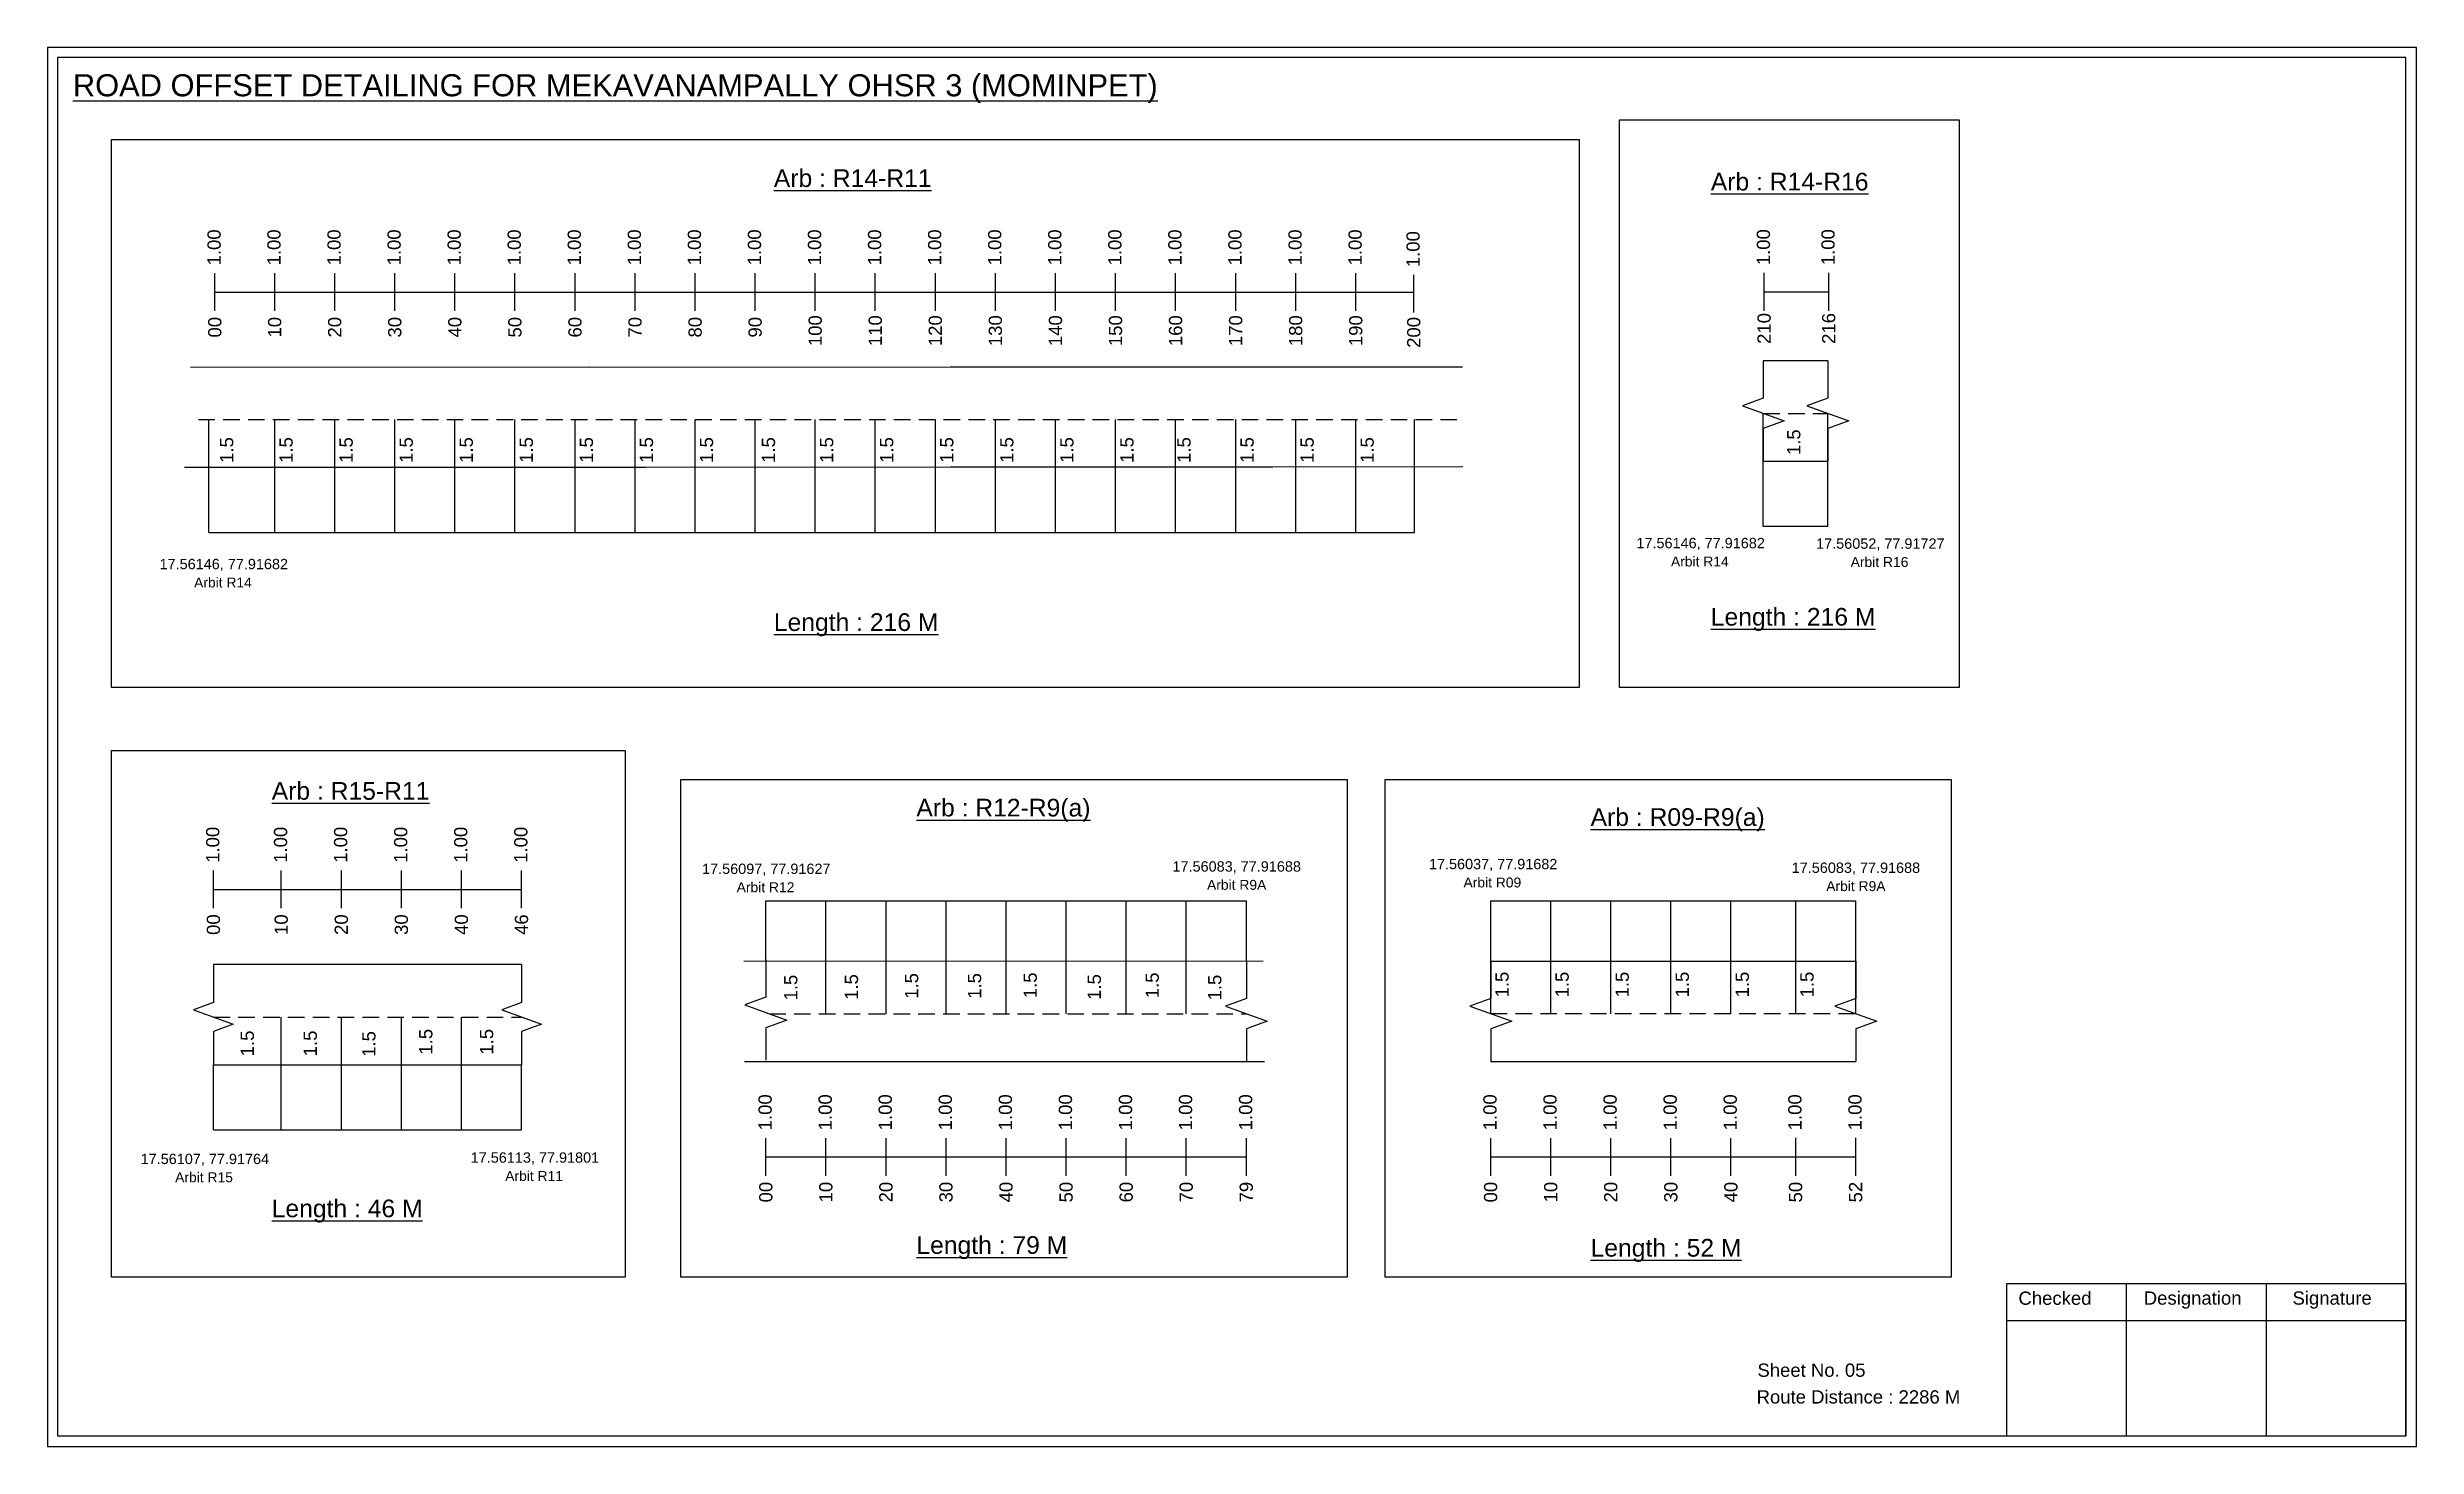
# Model space of a CAD drawing. Header units: inches. Extents: x -117 to 51867, y -12715 to 3423.
# Drawn here: x 9435 to 9972, y -1312 to -995 of the extents above; entities that cross this region are included whole.
import ezdxf

# ---------------------------------------------------------------- set-up
doc = ezdxf.new("R2010")
doc.units = ezdxf.units.IN
doc.header["$MEASUREMENT"] = 0
doc.linetypes.add('DASHED2', pattern=[0.375, 0.25, -0.125])
doc.layers.add('PDF_Geometry', color=7, linetype='Continuous')
doc.layers.add('PDF_Text', color=5, linetype='Continuous')
doc.styles.add('PDF Arial', font='arial.ttf')
doc.styles.get("Standard").update_dxf_attribs({"font": 'arial.ttf'})

msp = doc.modelspace()

# ---------------------------------------------------------------- texts
at = {"color": 242, "true_color": 0xcd2027}
for s, height, p in [('%%UROAD OFFSET DETAILING FOR MEKAVANAMPALLY OHSR 3 (MOMINPET)', 5, (9441.15, -1006.14)), ('%%UArb : R14-R11', 4, (9599.87, -1026.66)), ('%%UArb : R14-R16', 4, (9812.03, -1027.45)), ('%%ULength : 216 M', 4, (9599.87, -1127.16)), ('%%ULength : 216 M', 4, (9812.03, -1125.95)), ('%%UArb : R15-R11', 4, (9486.17, -1165.36)), ('%%UArb : R12-R9(a)', 4, (9632.14, -1169.15)), ('%%UArb : R09-R9(a)', 4, (9784.81, -1171.28)), ('%%ULength : 46 M', 4, (9486.17, -1259.86)), ('%%ULength : 79 M', 4, (9632.14, -1268.15)), ('%%ULength : 52 M', 4, (9784.81, -1268.78))]:
    msp.add_text(s, height=height, dxfattribs=at).set_placement(p)
at = {"color": 217, "true_color": 0x93278f}
for s, p in [('1.00', (9474.62, -1044.42)), ('1.00', (9488.18, -1044.42)), ('1.00', (9501.78, -1044.42)), ('1.00', (9515.38, -1044.42)), ('1.00', (9528.98, -1044.42)), ('1.00', (9542.58, -1044.42)), ('1.00', (9556.18, -1044.42)), ('1.00', (9569.78, -1044.42)), ('1.00', (9583.38, -1044.42)), ('1.00', (9596.98, -1044.42)), ('1.00', (9610.58, -1044.42)), ('1.00', (9624.18, -1044.42)), ('1.00', (9637.78, -1044.42)), ('1.00', (9651.38, -1044.42)), ('1.00', (9664.98, -1044.42)), ('1.00', (9678.58, -1044.42)), ('1.00', (9692.18, -1044.42)), ('1.00', (9705.78, -1044.42)), ('1.00', (9719.38, -1044.42)), ('1.00', (9732.98, -1044.42)), ('1.00', (9746.11, -1044.81)), ('1.00', (9825.44, -1044.37)), ('1.00', (9840.07, -1044.37)), ('00', (9474.77, -1060.74)), ('10', (9488.33, -1060.74)), ('20', (9501.93, -1060.74)), ('30', (9515.53, -1060.74)), ('40', (9529.13, -1060.74)), ('50', (9542.73, -1060.74)), ('60', (9556.33, -1060.74)), ('70', (9569.93, -1060.74)), ('80', (9583.53, -1060.74)), ('90', (9597.13, -1060.74)), ('100', (9610.73, -1062.69)), ('110', (9624.33, -1062.69)), ('120', (9637.93, -1062.69)), ('130', (9651.53, -1062.69)), ('140', (9665.13, -1062.69)), ('150', (9678.73, -1062.69)), ('160', (9692.33, -1062.69)), ('170', (9705.93, -1062.69)), ('180', (9719.53, -1062.69)), ('190', (9733.13, -1062.69)), ('200', (9746.26, -1063.08)), ('210', (9825.59, -1062.18)), ('216', (9840.22, -1062.18)), ('1.00', (9474.31, -1179.64)), ('1.00', (9489.67, -1179.64)), ('1.00', (9503.27, -1179.64)), ('1.00', (9516.87, -1179.64)), ('1.00', (9530.47, -1179.64)), ('1.00', (9544.07, -1179.64)), ('00', (9474.46, -1195.96)), ('10', (9489.82, -1195.96)), ('20', (9503.42, -1195.96)), ('30', (9517.02, -1195.96)), ('40', (9530.62, -1195.96)), ('46', (9544.22, -1195.96)), ('1.00', (9599.39, -1240.19)), ('1.00', (9612.99, -1240.19)), ('1.00', (9626.59, -1240.19)), ('1.00', (9640.19, -1240.19)), ('1.00', (9653.79, -1240.19)), ('1.00', (9667.39, -1240.19)), ('1.00', (9680.99, -1240.19)), ('1.00', (9694.59, -1240.19)), ('1.00', (9708.19, -1240.19)), ('1.00', (9763.52, -1240.19)), ('1.00', (9777.12, -1240.19)), ('1.00', (9790.72, -1240.19)), ('1.00', (9804.32, -1240.19)), ('1.00', (9817.92, -1240.19)), ('1.00', (9832.57, -1240.19)), ('1.00', (9846.17, -1240.19)), ('00', (9599.54, -1256.51)), ('10', (9613.14, -1256.51)), ('20', (9626.74, -1256.51)), ('30', (9640.34, -1256.51)), ('40', (9653.94, -1256.51)), ('50', (9667.54, -1256.51)), ('60', (9681.14, -1256.51)), ('70', (9694.74, -1256.51)), ('79', (9708.34, -1256.51)), ('00', (9763.67, -1256.51)), ('10', (9777.27, -1256.51)), ('20', (9790.87, -1256.51)), ('30', (9804.47, -1256.51)), ('40', (9818.07, -1256.51)), ('50', (9832.72, -1256.51)), ('52', (9846.32, -1256.51))]:
    msp.add_text(s, height=3, rotation=90, dxfattribs=at).set_placement(p)
for p in [(9477.47, -1089.12), (9490.92, -1089.12), (9504.52, -1089.12), (9518.12, -1089.12), (9531.72, -1089.12), (9545.32, -1089.12), (9558.92, -1089.12), (9572.52, -1089.12), (9586.12, -1089.12), (9600.15, -1089.12), (9613.32, -1089.12), (9626.92, -1089.12), (9640.52, -1089.12), (9654.12, -1089.12), (9667.72, -1089.12), (9681.32, -1089.12), (9694.24, -1089.12), (9708.52, -1089.12), (9722.12, -1089.12), (9735.72, -1089.12), (9832.31, -1087.35), (9605.2, -1210.8), (9618.94, -1210.67), (9632.56, -1210.42), (9646.82, -1210.42), (9659.42, -1210.29), (9673.93, -1210.67), (9687.04, -1210.29), (9701.2, -1210.79), (9766.26, -1210.11), (9779.86, -1210.11), (9793.46, -1210.11), (9807.06, -1210.11), (9820.66, -1210.11), (9835.31, -1210.11), (9482.14, -1223.43), (9496.4, -1223.43), (9522.56, -1223.06), (9536.32, -1223.06), (9509.67, -1223.56)]:
    msp.add_text('1.5', height=3, rotation=90).set_placement(p)
at = {"color": 5}
for s, height, p in [('17.56146, 77.91682', 2.34, (9795.19, -1108.43)), ('Arbit R14', 2.246, (9803.01, -1112.56)), ('17.56052, 77.91727', 2.34, (9835.88, -1108.55)), ('Arbit R16', 2.246, (9843.7, -1112.67)), ('17.56146, 77.91682', 2.34, (9460.78, -1113.18)), ('Arbit R14', 2.246, (9468.6, -1117.31)), ('17.56097, 77.91627', 2.34, (9583.62, -1182.16)), ('17.56083, 77.91688', 2.34, (9690.14, -1181.63)), ('17.56037, 77.91682', 2.34, (9748.21, -1181.09)), ('17.56083, 77.91688', 2.34, (9830.35, -1181.92)), ('Arbit R12', 2.246, (9591.45, -1186.29)), ('Arbit R9A', 2.246, (9697.96, -1185.75)), ('Arbit R09', 2.246, (9756.03, -1185.21)), ('Arbit R9A', 2.246, (9838.17, -1186.04)), ('17.56107, 77.91764', 2.34, (9456.49, -1247.83)), ('Arbit R15', 2.246, (9464.31, -1251.95)), ('17.56113, 77.91801', 2.34, (9531.23, -1247.52)), ('Arbit R11', 2.246, (9539.05, -1251.65))]:
    msp.add_text(s, height=height, dxfattribs=at).set_placement(p)
for s, p in [('Sheet No. 05', (9822.59, -1295.98)), ('Route Distance : 2286 M', (9822.4, -1302.03))]:
    msp.add_text(s, height=3).set_placement(p)
at = {"layer": 'PDF_Text', "color": 7, "attachment_point": 7, "style": 'PDF Arial'}
for s, insert, char_height in [('Checked', (9881.69, -1279.73), 3.001), ('Designation', (9910.07, -1280.56), 3.0006), ('Signature', (9943.75, -1280.56), 3.001)]:
    msp.add_mtext(s, dxfattribs=dict(at, insert=insert, char_height=char_height))

# ---------------------------------------------------------------- linework, layer by layer
at = {"color": 217, "true_color": 0x93278f}
for p, q in [((9824.11, -1054.66), (9824.11, -1046.11)), ((9838.74, -1054.66), (9838.74, -1046.11)), ((9473.29, -1054.71), (9473.29, -1046.15)), ((9473.29, -1050.44), (9744.79, -1050.44)), ((9486.85, -1054.71), (9486.85, -1046.15)), ((9500.45, -1054.71), (9500.45, -1046.15)), ((9514.05, -1054.71), (9514.05, -1046.15)), ((9527.65, -1054.71), (9527.65, -1046.15)), ((9541.25, -1054.71), (9541.25, -1046.15)), ((9554.85, -1054.71), (9554.85, -1046.15)), ((9568.45, -1054.71), (9568.45, -1046.15)), ((9582.05, -1054.71), (9582.05, -1046.15)), ((9595.65, -1054.71), (9595.65, -1046.15)), ((9609.25, -1054.71), (9609.25, -1046.15)), ((9622.85, -1054.71), (9622.85, -1046.15)), ((9636.45, -1054.71), (9636.45, -1046.15)), ((9650.05, -1054.71), (9650.05, -1046.15)), ((9663.65, -1054.71), (9663.65, -1046.15)), ((9677.25, -1054.71), (9677.25, -1046.15)), ((9690.85, -1054.71), (9690.85, -1046.15)), ((9704.45, -1054.71), (9704.45, -1046.15)), ((9718.05, -1054.71), (9718.05, -1046.15)), ((9731.65, -1054.71), (9731.65, -1046.15)), ((9744.79, -1055.11), (9744.79, -1046.55)), ((9824.11, -1050.39), (9838.74, -1050.38)), ((9472.98, -1189.93), (9472.98, -1181.38)), ((9488.35, -1189.93), (9488.35, -1181.38)), ((9501.95, -1189.93), (9501.95, -1181.38)), ((9515.55, -1189.93), (9515.55, -1181.38)), ((9529.15, -1189.93), (9529.15, -1181.38)), ((9542.75, -1189.93), (9542.75, -1181.38)), ((9472.98, -1185.66), (9542.75, -1185.66)), ((9598.07, -1250.49), (9598.07, -1241.93)), ((9611.67, -1250.49), (9611.67, -1241.93)), ((9625.27, -1250.49), (9625.27, -1241.93)), ((9638.87, -1250.49), (9638.87, -1241.93)), ((9652.47, -1250.49), (9652.47, -1241.93)), ((9666.07, -1250.49), (9666.07, -1241.93)), ((9679.67, -1250.49), (9679.67, -1241.93)), ((9693.27, -1250.49), (9693.27, -1241.93)), ((9706.87, -1250.49), (9706.87, -1241.93)), ((9762.19, -1250.49), (9762.19, -1241.93)), ((9775.79, -1250.49), (9775.79, -1241.93)), ((9789.39, -1250.49), (9789.39, -1241.93)), ((9802.99, -1250.49), (9802.99, -1241.93)), ((9816.59, -1250.49), (9816.59, -1241.93)), ((9831.25, -1250.48), (9831.25, -1241.92)), ((9844.85, -1250.48), (9844.85, -1241.92)), ((9598.07, -1246.22), (9706.87, -1246.22)), ((9762.19, -1246.22), (9844.85, -1246.21))]:
    msp.add_line(p, q, dxfattribs=at)
for p, q in [((9558.22, -1067.43), (9467.78, -1067.54)), ((9558.22, -1067.43), (9639.79, -1067.36)), ((9639.79, -1067.36), (9755.83, -1067.4)), ((9838.54, -1066.02), (9823.91, -1066.02)), ((9823.91, -1103.44), (9823.91, -1077.91)), ((9838.54, -1103.44), (9838.54, -1077.91)), ((9471.97, -1104.85), (9471.97, -1079.32)), ((9486.85, -1104.85), (9486.85, -1079.32)), ((9500.45, -1104.85), (9500.45, -1079.32)), ((9514.05, -1104.85), (9514.05, -1079.32)), ((9527.65, -1104.85), (9527.65, -1079.32)), ((9541.25, -1104.85), (9541.25, -1079.32)), ((9554.85, -1104.85), (9554.85, -1079.32)), ((9568.45, -1104.85), (9568.45, -1079.32)), ((9582.05, -1104.85), (9582.05, -1079.32)), ((9595.65, -1104.85), (9595.65, -1079.32)), ((9609.25, -1104.85), (9609.25, -1079.32)), ((9622.85, -1104.85), (9622.85, -1079.32)), ((9636.45, -1104.85), (9636.45, -1079.32)), ((9650.05, -1104.85), (9650.05, -1079.32)), ((9663.65, -1104.85), (9663.65, -1079.32)), ((9677.25, -1104.85), (9677.25, -1079.32)), ((9690.85, -1104.85), (9690.85, -1079.32)), ((9704.45, -1104.85), (9704.45, -1079.32)), ((9718.05, -1104.85), (9718.05, -1079.32)), ((9731.65, -1104.85), (9731.65, -1079.32)), ((9744.93, -1104.85), (9744.93, -1079.32)), ((9823.91, -1088.71), (9838.54, -1088.71)), ((9466.46, -1090.12), (9516.68, -1090.12)), ((9513.13, -1090.12), (9570.88, -1090.09)), ((9570.88, -1090.09), (9639.79, -1090.04)), ((9639.79, -1090.04), (9712.83, -1089.99)), ((9712.83, -1089.99), (9755.91, -1089.96)), ((9598.07, -1201.9), (9598.07, -1188.25)), ((9611.67, -1213.79), (9611.67, -1188.25)), ((9625.27, -1213.79), (9625.27, -1188.25)), ((9638.87, -1213.79), (9638.87, -1188.25)), ((9652.47, -1213.79), (9652.47, -1188.25)), ((9666.07, -1213.79), (9666.07, -1188.25)), ((9679.67, -1213.79), (9679.67, -1188.25)), ((9693.27, -1213.79), (9693.27, -1188.25)), ((9706.87, -1201.9), (9706.87, -1188.25)), ((9762.19, -1213.79), (9762.19, -1188.25)), ((9775.79, -1213.79), (9775.79, -1188.25)), ((9789.39, -1213.79), (9789.39, -1188.25)), ((9802.99, -1213.79), (9802.99, -1188.25)), ((9816.59, -1213.79), (9816.59, -1188.25)), ((9831.25, -1213.78), (9831.25, -1188.25)), ((9844.85, -1213.78), (9844.85, -1188.25)), ((9542.75, -1202.66), (9472.98, -1202.66)), ((9593.07, -1201.9), (9710.69, -1201.85)), ((9762.19, -1201.9), (9844.85, -1201.9)), ((9488.35, -1240.08), (9488.35, -1214.54)), ((9501.95, -1240.08), (9501.95, -1214.54)), ((9515.55, -1240.08), (9515.55, -1214.54)), ((9529.15, -1240.08), (9529.15, -1214.54)), ((9472.98, -1225.34), (9542.75, -1225.34)), ((9472.98, -1240.08), (9472.98, -1225.34)), ((9542.75, -1240.08), (9542.75, -1225.34)), ((9593.21, -1224.59), (9711, -1224.59)), ((9762.19, -1224.59), (9844.85, -1224.59))]:
    msp.add_line(p, q)
at = {"linetype": 'DASHED2', "ltscale": 15}
for p, q in [((9823.91, -1077.91), (9838.54, -1077.91)), ((9469.56, -1079.32), (9755.88, -1079.32)), ((9472.98, -1214.54), (9542.75, -1214.54)), ((9598.83, -1213.79), (9706.87, -1213.79)), ((9762.19, -1213.78), (9844.85, -1213.78))]:
    msp.add_line(p, q, dxfattribs=at)
at = {"color": 5}
for p, q in [((9471.97, -1104.85), (9744.93, -1104.85)), ((9823.91, -1103.44), (9838.54, -1103.44)), ((9598.07, -1188.25), (9706.87, -1188.25)), ((9762.19, -1188.25), (9844.85, -1188.25)), ((9472.98, -1240.08), (9542.75, -1240.08))]:
    msp.add_line(p, q, dxfattribs=at)
for points in [[(9791.32, -1011.47), (9868.26, -1011.47), (9868.26, -1139.93), (9791.32, -1139.93)], [(9449.88, -1015.88), (9782.25, -1015.88), (9782.25, -1139.93), (9449.88, -1139.93)], [(9449.88, -1154.24), (9566.23, -1154.24), (9566.23, -1273.45), (9449.88, -1273.45)], [(9578.84, -1160.77), (9729.69, -1160.77), (9729.69, -1273.45), (9578.84, -1273.45)], [(9738.33, -1160.77), (9866.42, -1160.77), (9866.42, -1273.45), (9738.33, -1273.45)]]:
    msp.add_lwpolyline(points, close=True)
at = {"linetype": 'Continuous'}
for points in [[(9823.91, -1066.02), (9823.91, -1074.46), (9819.17, -1076.18), (9828.66, -1079.63), (9823.91, -1081.36), (9823.91, -1088.71)], [(9838.54, -1066.02), (9838.54, -1074.46), (9833.8, -1076.18), (9843.29, -1079.63), (9838.54, -1081.36), (9838.54, -1088.71)], [(9598.05, -1201.62), (9598.05, -1210.05), (9593.3, -1211.78), (9602.79, -1215.23), (9598.05, -1216.96), (9598.05, -1224.3)], [(9472.98, -1202.66), (9472.98, -1211.27), (9468.48, -1212.9), (9477.48, -1216.18), (9472.98, -1217.81), (9472.98, -1225.34)], [(9542.75, -1202.66), (9542.75, -1211.27), (9538.25, -1212.9), (9547.25, -1216.18), (9542.75, -1217.81), (9542.75, -1225.34)], [(9706.87, -1201.9), (9706.87, -1210.33), (9702.12, -1212.06), (9711.61, -1215.51), (9706.87, -1217.24), (9706.87, -1224.59)], [(9762.19, -1201.9), (9762.19, -1210.33), (9757.45, -1212.06), (9766.94, -1215.51), (9762.19, -1217.24), (9762.19, -1224.59)], [(9844.85, -1201.9), (9844.85, -1210.33), (9840.1, -1212.06), (9849.59, -1215.51), (9844.85, -1217.24), (9844.85, -1224.59)]]:
    msp.add_lwpolyline(points, dxfattribs=at)
at = {"layer": 'PDF_Geometry'}
for points in [[(9435.38, -995.07), (9435.38, -1311.78), (9971.85, -1311.78), (9971.85, -995.07)], [(9437.7, -997.39), (9437.7, -1309.36), (9969.43, -1309.36), (9969.43, -997.39)]]:
    msp.add_lwpolyline(points, close=True, dxfattribs=at)
at = {"layer": 'PDF_Geometry', "color": 242, "true_color": 0xcc1f26}
msp.add_lwpolyline([(9969.43, -1309.45), (9879.09, -1309.45), (9879.09, -1274.84), (9969.43, -1274.84)], close=True, dxfattribs=at)
for points in [[(9906.07, -1274.84), (9906.07, -1309.45)], [(9937.8, -1274.84), (9937.8, -1309.45)], [(9879.09, -1283.22), (9969.43, -1283.22)]]:
    msp.add_lwpolyline(points, dxfattribs=at)

msp.set_redraw_order([(e.dxf.handle, doc.entitydb.next_handle()) for e in msp.query("TEXT MTEXT ATTDEF DIMENSION ARC_DIMENSION")])  # texts and dimensions are drawn at this point

doc.saveas('drawing.dxf')
